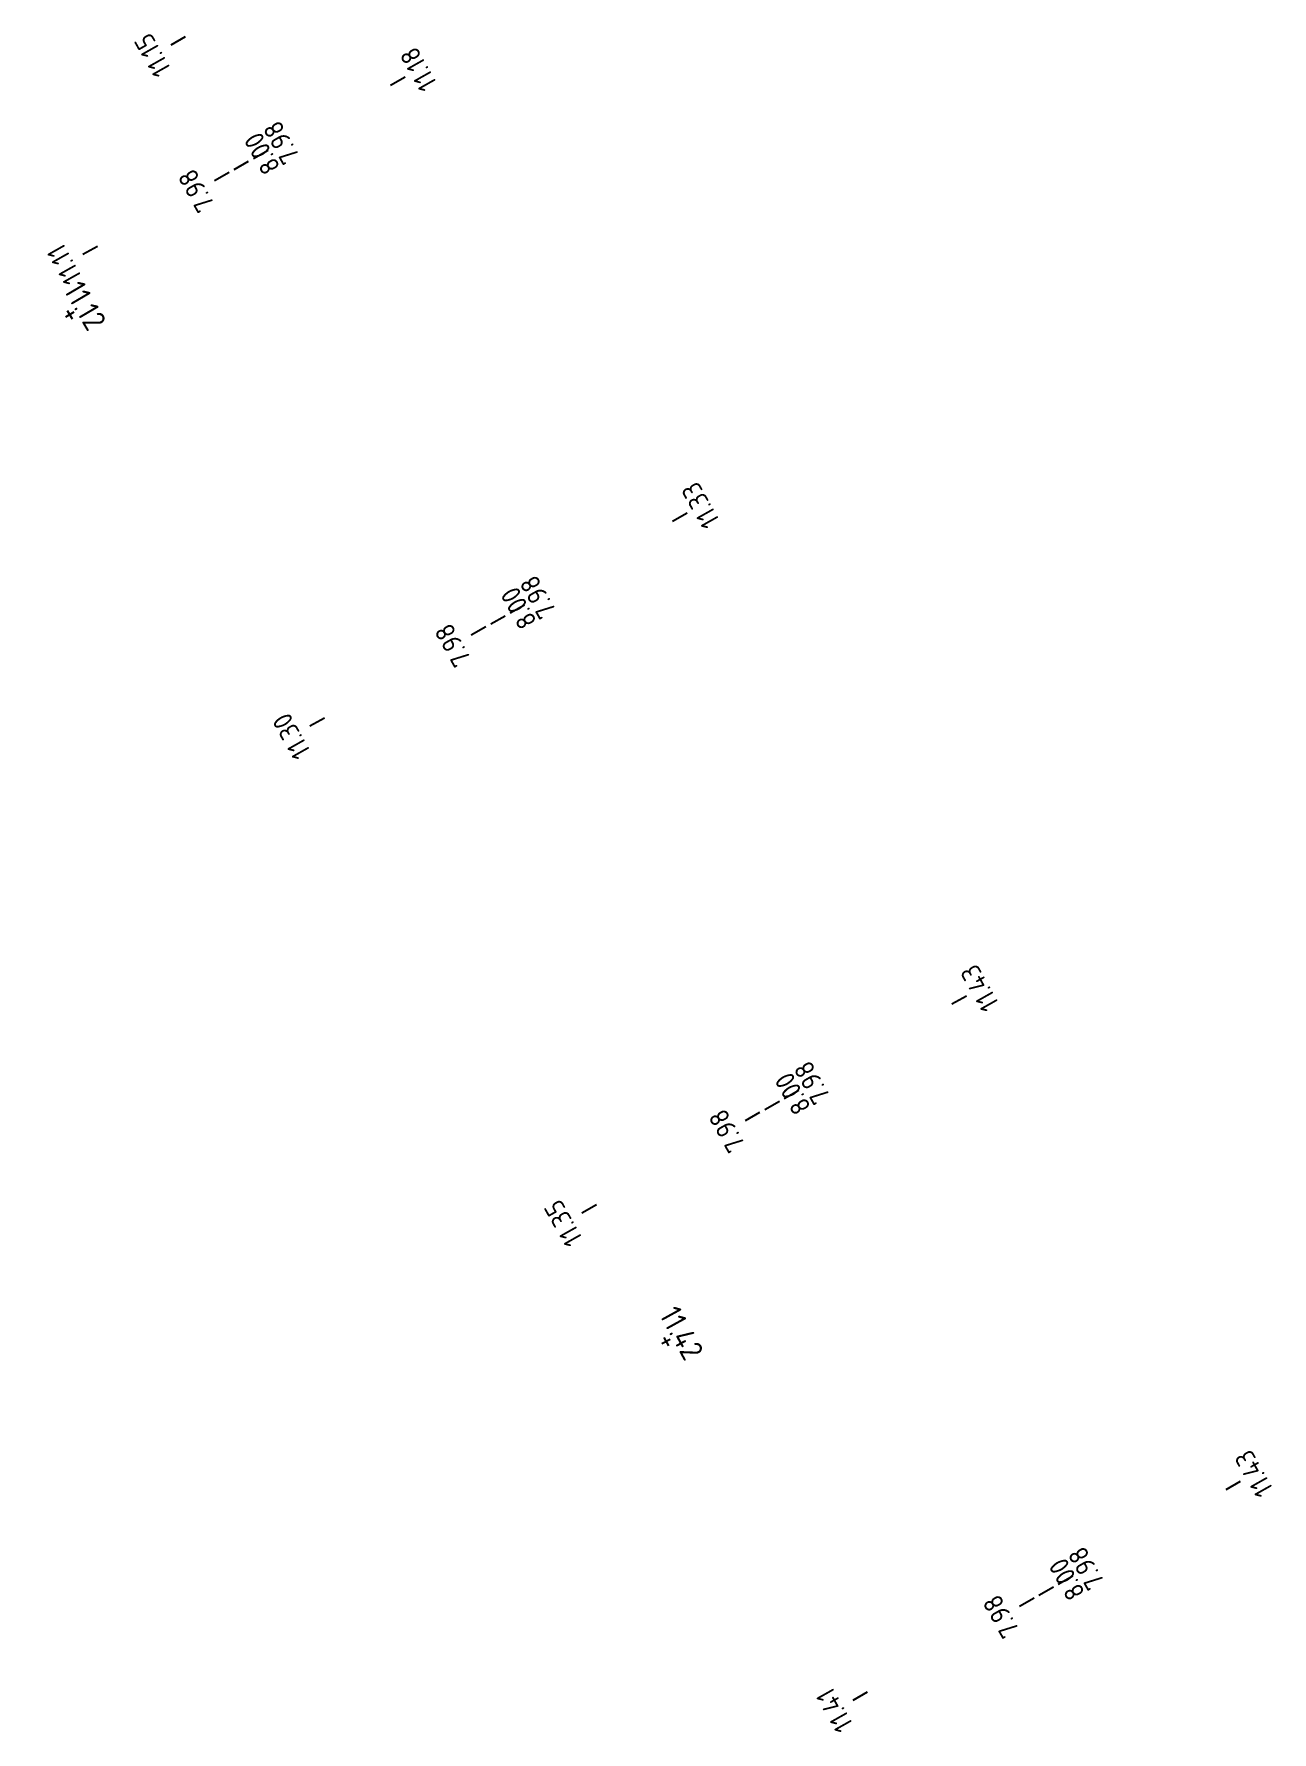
# Model space of a CAD drawing. Header units: metres. Extents: x 117856 to 119829, y 6148158 to 6148674.
# Drawn here: x 119241 to 119285.5, y 6148508.8 to 6148569.7 of the extents above; entities that cross this region are included whole.
import ezdxf
from ezdxf.enums import TextEntityAlignment as Align

# ---------------------------------------------------------------- set-up
doc = ezdxf.new("R2010")
doc.units = ezdxf.units.M
doc.header["$LTSCALE"] = 0.4
doc.layers.get('0').update_dxf_attribs({"linetype": 'CONTINUOUS'})
doc.layers.add('M-351', color=1, linetype='CONTINUOUS')
doc.styles.add('ISO', font='iso.shx')
doc.styles.add('ISO-Anno-50', font='iso.shx', dxfattribs={"height": 5})

# ---------------------------------------------------------------- blocks, each defined once
blk = doc.blocks.new('_zniv')
at = {"color": 0}
for p, q in [((-0.43, 0), (0.43, 0)), ((0, 0.43), (0, -0.43))]:
    blk.add_line(p, q, dxfattribs=at)
at = {"style": 'ISO'}
blk.add_attdef('ZNIV', text='', height=2, dxfattribs=at).set_placement((0, 0), align=Align.BOTTOM_CENTER)
blk = doc.blocks.new('_mkhjd')
blk.add_line((0.75, 0), (-0.75, 0))
at = {"style": 'ISO'}
blk.add_attdef('H', text='', height=1.75, rotation=270, dxfattribs=at).set_placement((0.75, 0), align=Align.CENTER)

msp = doc.modelspace()

# ---------------------------------------------------------------- block references
at = {"layer": 'M-351'}
ref = msp.add_blockref('_mkhjd', (119246.228, 6148569.431), dxfattribs=dict(at, xscale=0.4, yscale=0.4, zscale=0.4, rotation=209.4489084590566))
ref.add_attrib('H', '11.15', dxfattribs={"color": 0, "height": 0.7, "rotation": 119.44891, "style": 'ISO-Anno-50'}).set_placement((119245.793, 6148569.185), align=Align.BOTTOM_CENTER)
ref = msp.add_blockref('_mkhjd', (119254.098, 6148567.985), dxfattribs=dict(at, xscale=0.4, yscale=0.4, zscale=0.4, rotation=209.4489084590566))
ref.add_attrib('H', '11.18', dxfattribs={"color": 0, "height": 0.7, "rotation": 119.44891, "style": 'ISO-Anno-50'}).set_placement((119254.534, 6148568.231), align=Align.TOP_CENTER)
ref = msp.add_blockref('_mkhjd', (119249.185, 6148565.358), dxfattribs=dict(at, xscale=0.4, yscale=0.4, zscale=0.4, rotation=209.4489084590566))
ref.add_attrib('H', '7.98', dxfattribs={"color": 0, "height": 0.7, "rotation": 119.44891, "style": 'ISO-Anno-50'}).set_placement((119249.62, 6148565.604), align=Align.TOP_CENTER)
ref = msp.add_blockref('_mkhjd', (119248.488, 6148564.965), dxfattribs=dict(at, xscale=0.4, yscale=0.4, zscale=0.4, rotation=209.4489084590566))
ref.add_attrib('H', '8.00', dxfattribs={"color": 0, "height": 0.7, "rotation": 119.44891, "style": 'ISO-Anno-50'}).set_placement((119248.923, 6148565.21), align=Align.TOP_CENTER)
ref = msp.add_blockref('_mkhjd', (119247.791, 6148564.571), dxfattribs=dict(at, xscale=0.4, yscale=0.4, zscale=0.4, rotation=209.4489084590566))
ref.add_attrib('H', '7.98', dxfattribs={"color": 0, "height": 0.7, "rotation": 119.44891, "style": 'ISO-Anno-50'}).set_placement((119247.356, 6148564.325), align=Align.BOTTOM_CENTER)
ref = msp.add_blockref('_mkhjd', (119243.06, 6148561.92), dxfattribs=dict(at, xscale=0.4, yscale=0.4, zscale=0.4, rotation=209.4489084590566))
ref.add_attrib('H', '11.11', dxfattribs={"color": 0, "height": 0.7, "rotation": 119.44891, "style": 'ISO-Anno-50'}).set_placement((119242.625, 6148561.674), align=Align.BOTTOM_CENTER)
for p, xscale, yscale, zscale, rotation, values in [((119242.331, 6148559.604), 0.3999999996830093, 0.3999999996830093, 0.3999999996830093, 300.4558016603904, {'ZNIV': '11.12'}), ((119263.721, 6148522.774), 0.400000000075145, 0.400000000075145, 0.400000000075145, 298.8720478940275, {'ZNIV': '11.42'})]:
    msp.add_blockref('_zniv', p, dxfattribs=dict(at, xscale=xscale, yscale=yscale, zscale=zscale, rotation=rotation)).add_auto_attribs(values)
ref = msp.add_blockref('_mkhjd', (119264.219, 6148552.348), dxfattribs=dict(at, xscale=0.4, yscale=0.4, zscale=0.4, rotation=209.4489084590566))
ref.add_attrib('H', '11.33', dxfattribs={"color": 0, "height": 0.7, "rotation": 119.44891, "style": 'ISO-Anno-50'}).set_placement((119264.654, 6148552.594), align=Align.TOP_CENTER)
ref = msp.add_blockref('_mkhjd', (119257.692, 6148548.663), dxfattribs=dict(at, xscale=0.4, yscale=0.4, zscale=0.4, rotation=209.4489084590566))
ref.add_attrib('H', '8.00', dxfattribs={"color": 0, "height": 0.7, "rotation": 119.44891, "style": 'ISO-Anno-50'}).set_placement((119258.127, 6148548.909), align=Align.TOP_CENTER)
ref = msp.add_blockref('_mkhjd', (119258.388, 6148549.057), dxfattribs=dict(at, xscale=0.4, yscale=0.4, zscale=0.4, rotation=209.4489084590566))
ref.add_attrib('H', '7.98', dxfattribs={"color": 0, "height": 0.7, "rotation": 119.44891, "style": 'ISO-Anno-50'}).set_placement((119258.824, 6148549.302), align=Align.TOP_CENTER)
ref = msp.add_blockref('_mkhjd', (119256.995, 6148548.27), dxfattribs=dict(at, xscale=0.4, yscale=0.4, zscale=0.4, rotation=209.4489084590566))
ref.add_attrib('H', '7.98', dxfattribs={"color": 0, "height": 0.7, "rotation": 119.44891, "style": 'ISO-Anno-50'}).set_placement((119256.56, 6148548.024), align=Align.BOTTOM_CENTER)
ref = msp.add_blockref('_mkhjd', (119251.208, 6148545.003), dxfattribs=dict(at, xscale=0.4, yscale=0.4, zscale=0.4, rotation=209.4489084590566))
ref.add_attrib('H', '11.30', dxfattribs={"color": 0, "height": 0.7, "rotation": 119.44891, "style": 'ISO-Anno-50'}).set_placement((119250.773, 6148544.757), align=Align.BOTTOM_CENTER)
ref = msp.add_blockref('_mkhjd', (119274.233, 6148535.035), dxfattribs=dict(at, xscale=0.4, yscale=0.4, zscale=0.4, rotation=209.4489084590566))
ref.add_attrib('H', '11.43', dxfattribs={"color": 0, "height": 0.7, "rotation": 119.44891, "style": 'ISO-Anno-50'}).set_placement((119274.669, 6148535.281), align=Align.TOP_CENTER)
ref = msp.add_blockref('_mkhjd', (119268.221, 6148531.641), dxfattribs=dict(at, xscale=0.4, yscale=0.4, zscale=0.4, rotation=209.4489084590566))
ref.add_attrib('H', '7.98', dxfattribs={"color": 0, "height": 0.7, "rotation": 119.44891, "style": 'ISO-Anno-50'}).set_placement((119268.657, 6148531.887), align=Align.TOP_CENTER)
ref = msp.add_blockref('_mkhjd', (119267.525, 6148531.247), dxfattribs=dict(at, xscale=0.4, yscale=0.4, zscale=0.4, rotation=209.4489084590566))
ref.add_attrib('H', '8.00', dxfattribs={"color": 0, "height": 0.7, "rotation": 119.44891, "style": 'ISO-Anno-50'}).set_placement((119267.96, 6148531.493), align=Align.TOP_CENTER)
ref = msp.add_blockref('_mkhjd', (119266.828, 6148530.854), dxfattribs=dict(at, xscale=0.4, yscale=0.4, zscale=0.4, rotation=209.4489084590566))
ref.add_attrib('H', '7.98', dxfattribs={"color": 0, "height": 0.7, "rotation": 119.44891, "style": 'ISO-Anno-50'}).set_placement((119266.393, 6148530.608), align=Align.BOTTOM_CENTER)
ref = msp.add_blockref('_mkhjd', (119260.96, 6148527.541), dxfattribs=dict(at, xscale=0.4, yscale=0.4, zscale=0.4, rotation=209.4489084590566))
ref.add_attrib('H', '11.35', dxfattribs={"color": 0, "height": 0.7, "rotation": 119.44891, "style": 'ISO-Anno-50'}).set_placement((119260.525, 6148527.295), align=Align.BOTTOM_CENTER)
ref = msp.add_blockref('_mkhjd', (119284.071, 6148517.622), dxfattribs=dict(at, xscale=0.4, yscale=0.4, zscale=0.4, rotation=209.4489084590566))
ref.add_attrib('H', '11.43', dxfattribs={"color": 0, "height": 0.7, "rotation": 119.44891, "style": 'ISO-Anno-50'}).set_placement((119284.506, 6148517.868), align=Align.TOP_CENTER)
ref = msp.add_blockref('_mkhjd', (119278.054, 6148514.225), dxfattribs=dict(at, xscale=0.4, yscale=0.4, zscale=0.4, rotation=209.4489084590566))
ref.add_attrib('H', '7.98', dxfattribs={"color": 0, "height": 0.7, "rotation": 119.44891, "style": 'ISO-Anno-50'}).set_placement((119278.49, 6148514.471), align=Align.TOP_CENTER)
ref = msp.add_blockref('_mkhjd', (119277.358, 6148513.832), dxfattribs=dict(at, xscale=0.4, yscale=0.4, zscale=0.4, rotation=209.4489084590566))
ref.add_attrib('H', '8.00', dxfattribs={"color": 0, "height": 0.7, "rotation": 119.44891, "style": 'ISO-Anno-50'}).set_placement((119277.793, 6148514.077), align=Align.TOP_CENTER)
ref = msp.add_blockref('_mkhjd', (119276.661, 6148513.438), dxfattribs=dict(at, xscale=0.4, yscale=0.4, zscale=0.4, rotation=209.4489084590566))
ref.add_attrib('H', '7.98', dxfattribs={"color": 0, "height": 0.7, "rotation": 119.44891, "style": 'ISO-Anno-50'}).set_placement((119276.226, 6148513.192), align=Align.BOTTOM_CENTER)
ref = msp.add_blockref('_mkhjd', (119270.692, 6148510.068), dxfattribs=dict(at, xscale=0.4, yscale=0.4, zscale=0.4, rotation=209.4489084590566))
ref.add_attrib('H', '11.41', dxfattribs={"color": 0, "height": 0.7, "rotation": 119.44891, "style": 'ISO-Anno-50'}).set_placement((119270.256, 6148509.822), align=Align.BOTTOM_CENTER)

doc.saveas('drawing.dxf')
